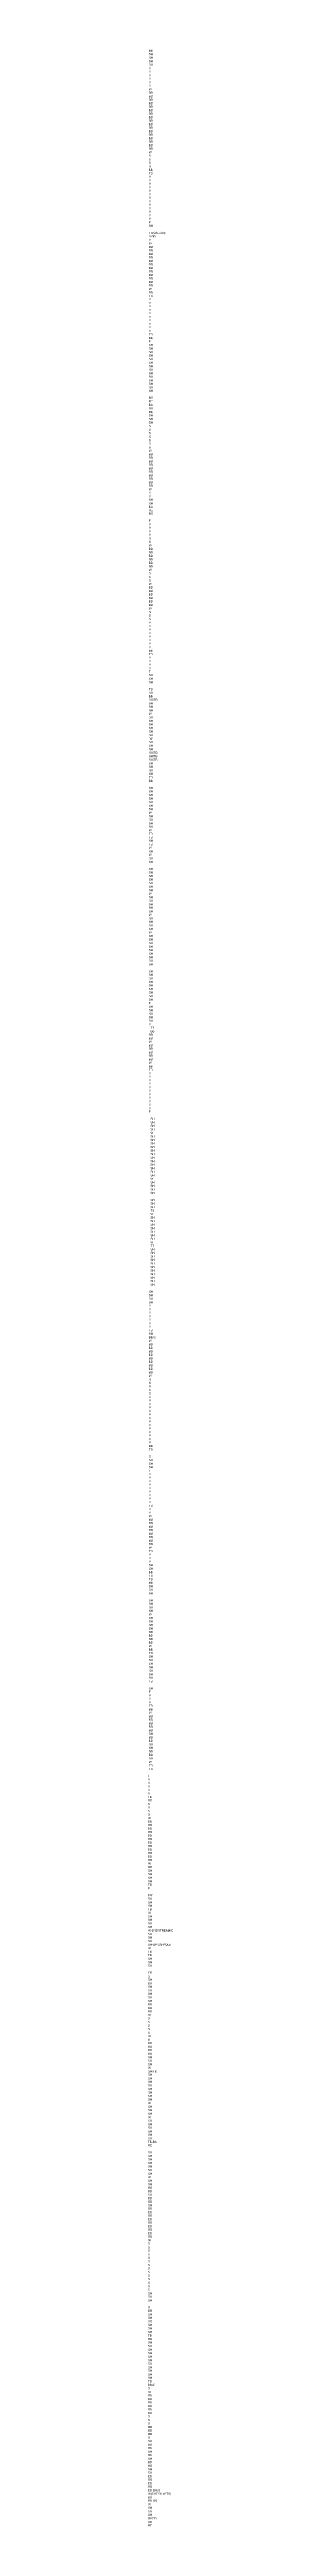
# Model space of a CAD drawing. Header units: millimetres. Extents: x -4102225 to 11595281, y -18031110 to 2258209.
# Drawn here: x 690884 to 696830, y 1638544 to 2228468 of the extents above; entities that cross this region are included whole.
import ezdxf

# ---------------------------------------------------------------- set-up
doc = ezdxf.new("R2010")
doc.units = ezdxf.units.MM
doc.layers.get('0').update_dxf_attribs({"lineweight": 0})
doc.styles.get("Standard").update_dxf_attribs({"font": 'arial.ttf'})

msp = doc.modelspace()

# ---------------------------------------------------------------- texts
at = {"color": 32, "true_color": 0xcd6928}
for s, p in [('   V', (690494, 2223767)), ('   SH', (690494, 2227126)), ('   SH', (690494, 2226284)), ('   SH', (690494, 2225442)), ('   SH', (690494, 2224600)), ('   BB', (690494, 2227968)), ('   V', (690494, 2222934)), ('   V', (690494, 2222100)), ('   V', (690494, 2221267)), ('   V', (690494, 2220434)), ('   V', (690494, 2219600)), ('   W', (690494, 2218767)), ('   BD', (690494, 2217934)), ('   BD', (690494, 2217100)), ('   BD', (690494, 2216267)), ('   BD', (690494, 2215434)), ('   BD', (690494, 2214600)), ('   BD', (690494, 2213767)), ('   BD', (690494, 2212934)), ('   BD', (690494, 2212100)), ('   BD', (690494, 2211267)), ('   BD', (690494, 2210434)), ('   BD', (690494, 2209600)), ('   BD', (690494, 2208767)), ('   BD', (690494, 2207934)), ('   BD', (690494, 2207100)), ('   BD', (690494, 2206267)), ('   W', (690494, 2203767)), ('   S', (690494, 2202925)), ('   S', (690494, 2202083)), ('   S', (690494, 2201241)), ('   S', (690494, 2200400)), ('   BD', (690494, 2205434)), ('   BD', (690494, 2204600)), ('   V', (690494, 2197900)), ('   V', (690494, 2197066)), ('   V', (690494, 2196233)), ('   V', (690494, 2195400)), ('   V', (690494, 2194566)), ('   TB', (690494, 2198733)), ('   BB', (690494, 2199566)), ('   V', (690494, 2193733)), ('   V', (690494, 2192900)), ('   V', (690494, 2192066)), ('   V', (690494, 2191233)), ('   V', (690494, 2190400)), ('   V', (690494, 2189566)), ('   V', (690494, 2188733)), ('   V', (690494, 2187900)), ('   V/BB', (690494, 2183707)), ('   V', (690494, 2182874)), ('   TB(OS-10M)', (690494, 2184549)), ('   SH', (690494, 2186224)), ('   F', (690494, 2187066)), ('   W', (690494, 2182040)), ('   BD', (690494, 2181207)), ('   BD', (690494, 2180374)), ('   BD', (690494, 2179540)), ('   BD', (690494, 2178707)), ('   BD', (690494, 2177874)), ('   BD', (690494, 2177040)), ('   W', (690494, 2171207)), ('   BD', (690494, 2176207)), ('   BD', (690494, 2175374)), ('   BD', (690494, 2174540)), ('   BD', (690494, 2173707)), ('   BD', (690494, 2172874)), ('   BD', (690494, 2172040)), ('   V', (690494, 2168707)), ('   V', (690494, 2167874)), ('   V', (690494, 2167040)), ('   V', (690494, 2166207)), ('   V', (690494, 2165374)), ('   V', (690494, 2164540)), ('   TB', (690494, 2169540)), ('   BB', (690494, 2170374)), ('   V', (690494, 2163707)), ('   V', (690494, 2162874)), ('   V', (690494, 2162040)), ('   V', (690494, 2161207)), ('   TB', (690494, 2160374)), ('   BB', (690494, 2159540)), ('   F', (690494, 2158707)), ('   SH', (690494, 2157865)), ('   SH', (690494, 2157023)), ('   SH', (690494, 2156181)), ('   SH', (690494, 2155340)), ('   SH', (690494, 2154498)), ('   SH', (690494, 2153656)), ('   SH', (690494, 2152814)), ('   SH', (690494, 2151972)), ('   SH', (690494, 2151130)), ('   SH', (690494, 2150288)), ('   SH', (690494, 2149447)), ('   SH', (690494, 2148605)), ('   SH', (690494, 2147763)), ('   SH', (690494, 2146921)), ('   SH', (690494, 2142746)), ('   SH', (690494, 2141071)), ('   RE', (690494, 2145254)), ('   RE', (690494, 2144421)), ('   BA', (690494, 2143588)), ('   BB', (690494, 2141912)), ('   SH', (690494, 2140229)), ('   SH', (690494, 2139387)), ('   S', (690494, 2138545)), ('   S', (690494, 2137703)), ('   S', (690494, 2136861)), ('   S', (690494, 2136019)), ('   S', (690494, 2135178)), ('   W', (690494, 2132661)), ('   S', (690494, 2134336)), ('   S', (690494, 2133494)), ('   BD', (690494, 2131827)), ('   BD', (690494, 2130994)), ('   BD', (690494, 2130161)), ('   BD', (690494, 2129327)), ('   W', (690494, 2123494)), ('   BD', (690494, 2128494)), ('   BD', (690494, 2127661)), ('   BD', (690494, 2126827)), ('   BD', (690494, 2125994)), ('   BD', (690494, 2125161)), ('   BD', (690494, 2124327)), ('   V', (690494, 2122661)), ('   V', (690494, 2121827)), ('   SH', (690494, 2120985)), ('   SH', (690494, 2120143)), ('   BA', (690494, 2119310)), ('   RE', (690494, 2118477)), ('   RE', (690494, 2117643)), ('   V', (690494, 2115143)), ('   V', (690494, 2114310)), ('   V', (690494, 2113477)), ('   V', (690494, 2112643)), ('   S', (690494, 2111802)), ('   F', (690494, 2115977)), ('   W', (690494, 2110126)), ('   S', (690494, 2110960)), ('   BD', (690494, 2109293)), ('   BD', (690494, 2108460)), ('   BD', (690494, 2107626)), ('   BD', (690494, 2106793)), ('   BD', (690494, 2105960)), ('   W', (690494, 2104293)), ('   W', (690494, 2100934)), ('   S', (690494, 2103451)), ('   S', (690494, 2102609)), ('   S', (690494, 2101768)), ('   BD', (690494, 2105126)), ('   BD', (690494, 2100101)), ('   W', (690494, 2095101)), ('   S', (690494, 2094259)), ('   BD', (690494, 2099268)), ('   BD', (690494, 2098434)), ('   BD', (690494, 2097601)), ('   BD', (690494, 2096768)), ('   BD', (690494, 2095934)), ('   V', (690494, 2091742)), ('   V', (690494, 2090909)), ('   V', (690494, 2090075)), ('   V', (690494, 2089242)), ('   V', (690494, 2088409)), ('   S', (690494, 2093417)), ('   S', (690494, 2092575)), ('   V', (690494, 2087575)), ('   V', (690494, 2086742)), ('   V', (690494, 2085909)), ('   V', (690494, 2083409)), ('   V', (690494, 2082575)), ('   TB', (690494, 2084242)), ('   BB', (690494, 2085075)), ('   V', (690494, 2081742)), ('   V', (690494, 2080909)), ('   SH', (690494, 2079233)), ('   SH', (690494, 2078392)), ('   SH', (690494, 2077550)), ('   F', (690494, 2080075)), ('   TB', (690494, 2075883)), ('   SH', (690494, 2075041)), ('   SH/TB', (690494, 2073366)), ('   SH', (690494, 2072524)), ('   SH', (690494, 2071682)), ('   SH', (690494, 2070840)), ('   BB', (690494, 2074208)), ('   W', (690494, 2070007)), ('   SH', (690494, 2069165)), ('   SH', (690494, 2068323)), ('   SH', (690494, 2067481)), ('   SH', (690494, 2066640)), ('   SH', (690494, 2065798)), ('   SH', (690494, 2064956)), ('   SH', (690494, 2063281)), ('   SH', (690494, 2062439)), ('   SH', (690494, 2061597)), ('   SH/TB', (690494, 2060755)), ('   SH/TB', (690494, 2059913)), ('   SH/TB', (690494, 2059071)), ('    W', (690494, 2064123)), ('   TB', (690494, 2054871)), ('   SH', (690494, 2058230)), ('   SH', (690494, 2057388)), ('   SH', (690494, 2056546)), ('   SH', (690494, 2055704)), ('   BB', (690494, 2054037)), ('   SH', (690494, 2052362)), ('   SH', (690494, 2051520)), ('   SH', (690494, 2050678)), ('   SH', (690494, 2049837)), ('   SH', (690494, 2048995)), ('   SH', (690494, 2048153)), ('   SH', (690494, 2047311)), ('   W', (690494, 2046478)), ('   W', (690494, 2042277)), ('   TB', (690494, 2041443)), ('   SH', (690494, 2045636)), ('   SH', (690494, 2044794)), ('   SH', (690494, 2043952)), ('   SH', (690494, 2043110)), ('   W', (690494, 2038102)), ('   W', (690494, 2036426)), ('   TB', (690494, 2040610)), ('   TB', (690494, 2038935)), ('   SH', (690494, 2039768)), ('   SH', (690494, 2037260)), ('   SH', (690494, 2035585)), ('   SH', (690494, 2034743)), ('   SH', (690494, 2033068)), ('   SH', (690494, 2032226)), ('   SH', (690494, 2031384)), ('   SH', (690494, 2030542)), ('   SH', (690494, 2029700)), ('   SH', (690494, 2028858)), ('   W', (690494, 2027183)), ('   SH', (690494, 2028016)), ('   SH', (690494, 2026341)), ('   SH', (690494, 2025499)), ('   SH', (690494, 2024657)), ('   SH', (690494, 2023816)), ('   SH', (690494, 2022974)), ('   W', (690494, 2022140)), ('   W', (690494, 2017940)), ('   SH', (690494, 2021299)), ('   SH', (690494, 2020457)), ('   SH', (690494, 2019615)), ('   SH', (690494, 2018773)), ('   SH', (690494, 2017098)), ('   SH', (690494, 2016256)), ('   SH', (690494, 2015414)), ('   SH', (690494, 2014572)), ('   SH', (690494, 2013730)), ('   SH', (690494, 2012888)), ('   SH', (690494, 2012047)), ('   SH', (690494, 2011205)), ('   SH', (690494, 2010363)), ('   SH', (690494, 2008688)), ('   SH', (690494, 2007846)), ('   SH', (690494, 2007004)), ('   SH', (690494, 2006162)), ('   SH', (690494, 2005320)), ('   SH', (690494, 2004478)), ('   SH', (690494, 2003637)), ('   SH', (690494, 2002795)), ('   SH', (690494, 2001953)), ('   SH', (690494, 2000278)), ('   SH', (690494, 1999436)), ('   F', (690494, 2001119)), ('   V', (690494, 1996077)), ('   SH', (690494, 1998594)), ('   SH', (690494, 1997752)), ('   SH', (690494, 1996910)), ('   BD', (690494, 1993577)), ('     TB', (690494, 1995244)), ('     BB', (690494, 1994410)), ('   W', (690494, 1991910)), ('   BD', (690494, 1992744)), ('   BD', (690494, 1991077)), ('   BD', (690494, 1990244)), ('   BD', (690494, 1989410)), ('   BD', (690494, 1988577)), ('   BD', (690494, 1987744)), ('   W', (690494, 1986910)), ('   V', (690494, 1984410)), ('   V', (690494, 1983577)), ('   V', (690494, 1982744)), ('   V', (690494, 1981910)), ('   TB', (690494, 1985244)), ('   BB', (690494, 1986077)), ('   V', (690494, 1981077)), ('   V', (690494, 1980244)), ('   V', (690494, 1979410)), ('   V', (690494, 1978577)), ('   V', (690494, 1977744)), ('   V', (690494, 1976910)), ('   V', (690494, 1976077)), ('   F', (690494, 1975244)), ('     W', (690494, 1970209)), ('     SH', (690494, 1973568)), ('     SH', (690494, 1972726)), ('     SH', (690494, 1971885)), ('     SH', (690494, 1971043)), ('     SH', (690494, 1969368)), ('     SH', (690494, 1968526)), ('     SH', (690494, 1967684)), ('     SH', (690494, 1966842)), ('     SH', (690494, 1966000)), ('     SH', (690494, 1965158)), ('     SH', (690494, 1964316)), ('     W', (690494, 1959274)), ('     SH', (690494, 1963475)), ('     SH', (690494, 1962633)), ('     SH', (690494, 1961791)), ('     SH', (690494, 1960949)), ('     SH', (690494, 1960107)), ('     SH', (690494, 1958432)), ('     SH', (690494, 1957590)), ('     SH', (690494, 1956748)), ('     SH', (690494, 1955906)), ('     SH', (690494, 1954231)), ('     SH', (690494, 1953389)), ('     SH', (690494, 1952547)), ('     W', (690494, 1950881)), ('     TB', (690494, 1951714)), ('     SH', (690494, 1950039)), ('     SH', (690494, 1949197)), ('     SH', (690494, 1948355)), ('     SH', (690494, 1947513)), ('     SH', (690494, 1946671)), ('     W', (690494, 1944154)), ('     TB', (690494, 1943321)), ('     SH', (690494, 1945830)), ('     SH', (690494, 1944988)), ('     SH', (690494, 1942479)), ('     SH', (690494, 1941637)), ('     SH', (690494, 1940795)), ('     SH', (690494, 1939954)), ('     SH', (690494, 1939112)), ('     SH', (690494, 1938270)), ('     SH', (690494, 1937428)), ('     SH', (690494, 1936586)), ('     SH', (690494, 1935744)), ('     SH', (690494, 1934902)), ('   V', (690494, 1929026)), ('   SH', (690494, 1932385)), ('   SH', (690494, 1931544)), ('   SH', (690494, 1930702)), ('   SH', (690494, 1929860)), ('     SH', (690494, 1934061)), ('   V', (690494, 1928193)), ('   V', (690494, 1927360)), ('   V', (690494, 1926526)), ('   V', (690494, 1925693)), ('   V', (690494, 1924860)), ('   V', (690494, 1924026)), ('   TB', (690494, 1923193)), ('   W', (690494, 1920676)), ('   SH', (690494, 1922351)), ('   BB/S', (690494, 1921509)), ('   BD', (690494, 1919843)), ('   BD', (690494, 1919009)), ('   BD', (690494, 1918176)), ('   BD', (690494, 1917343)), ('   W', (690494, 1912343)), ('   S', (690494, 1911501)), ('   BD', (690494, 1916509)), ('   BD', (690494, 1915676)), ('   BD', (690494, 1914843)), ('   BD', (690494, 1914009)), ('   BD', (690494, 1913176)), ('   V', (690494, 1907300)), ('   V', (690494, 1906467)), ('   V', (690494, 1905633)), ('   S', (690494, 1910659)), ('   S', (690494, 1909817)), ('   S', (690494, 1908975)), ('   S', (690494, 1908133)), ('   V', (690494, 1904800)), ('   V', (690494, 1903967)), ('   V', (690494, 1903133)), ('   V', (690494, 1902300)), ('   V', (690494, 1901467)), ('   V', (690494, 1900633)), ('   V', (690494, 1899800)), ('   V', (690494, 1898967)), ('   V', (690494, 1898133)), ('   V', (690494, 1897300)), ('   V', (690494, 1896467)), ('   TB', (690494, 1894800)), ('   BB', (690494, 1895633)), ('   V', (690494, 1888933)), ('   V', (690494, 1888099)), ('   V', (690494, 1887266)), ('   S', (690494, 1893125)), ('   SH', (690494, 1892283)), ('   SH', (690494, 1891441)), ('   SH', (690494, 1890599)), ('   F', (690494, 1889766)), ('   V', (690494, 1886433)), ('   V', (690494, 1885599)), ('   V', (690494, 1884766)), ('   V', (690494, 1883933)), ('   V', (690494, 1883099)), ('   V', (690494, 1882266)), ('   TB', (690494, 1881433)), ('   V', (690494, 1880599)), ('   V', (690494, 1879766)), ('   W', (690494, 1878933)), ('   BD', (690494, 1878099)), ('   BD', (690494, 1877266)), ('   BD', (690494, 1876433)), ('   BD', (690494, 1875599)), ('   W', (690494, 1871433)), ('   V', (690494, 1869766)), ('   TB', (690494, 1870599)), ('   BD', (690494, 1874766)), ('   BD', (690494, 1873933)), ('   BD', (690494, 1873099)), ('   BD', (690494, 1872266)), ('   V', (690494, 1868933)), ('   V', (690494, 1868099)), ('   TB', (690494, 1864749)), ('   TB', (690494, 1863916)), ('   SH', (690494, 1867258)), ('   SH', (690494, 1866416)), ('   BB', (690494, 1865582)), ('   SH', (690494, 1862240)), ('   SH', (690494, 1861399)), ('   SH', (690494, 1860557)), ('   SH', (690494, 1858882)), ('   SH', (690494, 1858040)), ('   BB', (690494, 1863082)), ('   W', (690494, 1855523)), ('   SH', (690494, 1857198)), ('   SH', (690494, 1856356)), ('   SH', (690494, 1854681)), ('   SH', (690494, 1853839)), ('   SH', (690494, 1852997)), ('   SH', (690494, 1852155)), ('   W', (690494, 1847989)), ('   TB', (690494, 1846322)), ('   BD', (690494, 1851322)), ('   BD', (690494, 1850489)), ('   BD', (690494, 1849655)), ('   BD', (690494, 1848822)), ('   BB', (690494, 1847155)), ('   SH', (690494, 1845480)), ('   SH', (690494, 1844638)), ('   SH', (690494, 1843796)), ('   SH', (690494, 1842954)), ('   SH', (690494, 1842113)), ('   SH', (690494, 1841271)), ('   SH', (690494, 1840429)), ('   V', (690494, 1836254)), ('   V', (690494, 1835420)), ('   V', (690494, 1834587)), ('   TB', (690494, 1839595)), ('   SH', (690494, 1837920)), ('   F', (690494, 1837087)), ('   W', (690494, 1832087)), ('   TB', (690494, 1833754)), ('   BB', (690494, 1832920)), ('   BD', (690494, 1831254)), ('   BD', (690494, 1830420)), ('   BD', (690494, 1829587)), ('   BD', (690494, 1828754)), ('   SH', (690494, 1827078)), ('   SH', (690494, 1824570)), ('   SH', (690494, 1823728)), ('   BD', (690494, 1827920)), ('   BD', (690494, 1826245)), ('   BD', (690494, 1825412)), ('   BD', (690494, 1822895)), ('  F', (690494, 1817053)), ('   W', (690494, 1820386)), ('   TB', (690494, 1819553)), ('   TB', (690494, 1818720)), ('   SH', (690494, 1821220)), ('   BD', (690494, 1822061)), ('  V', (690494, 1816220)), ('  V', (690494, 1815386)), ('  V', (690494, 1814553)), ('  V', (690494, 1813720)), ('  V', (690494, 1812886)), ('  TB', (690494, 1812053)), ('  BB', (690494, 1811220)), ('  W', (690494, 1807019)), ('  S', (690494, 1810378)), ('  S', (690494, 1809536)), ('  S', (690494, 1808694)), ('  S', (690494, 1807852)), ('  BD', (690494, 1806185)), ('  BD', (690494, 1805352)), ('  BD', (690494, 1804519)), ('  BD', (690494, 1803685)), ('  BD', (690494, 1802852)), ('  BD', (690494, 1802019)), ('  BD', (690494, 1801185)), ('  BD', (690494, 1800352)), ('  BD', (690494, 1799519)), ('  W', (690494, 1796185)), ('  SH', (690494, 1794510)), ('  SH', (690494, 1793668)), ('  BD', (690494, 1798685)), ('  BD', (690494, 1797852)), ('  BD', (690494, 1797019)), ('  BB', (690494, 1795352)), ('  TB', (690494, 1791151)), ('  SH', (690494, 1792827)), ('  SH', (690494, 1791985)), ('  SH', (690494, 1787801)), ('  F', (690494, 1790318)), ('  F/Y', (690494, 1788643)), ('  W', (690494, 1784451)), ('  TB', (690494, 1785284)), ('  SH', (690494, 1786959)), ('  SH', (690494, 1786117)), ('  SH', (690494, 1783609)), ('  SH', (690494, 1782767)), ('  SH', (690494, 1781925)), ('  SH', (690494, 1781083)), ('  W (MIDSTREAM/C', (690494, 1780241)), ('  W', (690494, 1776040)), ('  TB', (690494, 1775207)), ('  SH', (690494, 1779399)), ('  SH', (690494, 1778558)), ('  SH', (690494, 1777716)), ('  SH-DP-2/3-POLE', (690494, 1776873)), ('  TB', (690494, 1774373)), ('  SH', (690494, 1773532)), ('  SH', (690494, 1772690)), ('  SH', (690494, 1771848)), ('  S', (690494, 1769339)), ('  ER', (690494, 1770181)), ('  SH', (690494, 1768497)), ('  SH', (690494, 1766822)), ('  SH', (690494, 1765980)), ('  SH', (690494, 1765139)), ('  SH', (690494, 1764297)), ('  SH', (690494, 1763455)), ('  BA', (690494, 1767664)), ('  W', (690494, 1760122)), ('  S', (690494, 1759280)), ('  S', (690494, 1758438)), ('  S', (690494, 1757596)), ('  BD', (690494, 1762622)), ('  BD', (690494, 1761788)), ('  BD', (690494, 1760955)), ('  W', (690494, 1755079)), ('  S', (690494, 1756754)), ('  S', (690494, 1755912)), ('  B', (690494, 1754246)), ('  BD', (690494, 1753412)), ('  BD', (690494, 1752579)), ('  BD', (690494, 1751746)), ('  W', (690494, 1747553)), ('  SH', (690494, 1750070)), ('  SH', (690494, 1749229)), ('  SH', (690494, 1748387)), ('  SH/TB', (690494, 1746711)), ('  SH', (690494, 1745870)), ('  BD', (690494, 1750912)), ('  SH', (690494, 1745028)), ('  SH', (690494, 1744186)), ('  SH', (690494, 1743344)), ('  SH', (690494, 1742502)), ('  SH', (690494, 1741660)), ('  SH', (690494, 1740818)), ('  SH', (690494, 1739977)), ('  W', (690494, 1739143)), ('  W', (690494, 1735784)), ('  SH', (690494, 1738301)), ('  SH', (690494, 1737460)), ('  SH', (690494, 1736618)), ('  SH', (690494, 1734942)), ('  SH', (690494, 1734101)), ('  TB-BA', (690494, 1729900)), ('  SH', (690494, 1733259)), ('  SH', (690494, 1732417)), ('  SH', (690494, 1731575)), ('  SH', (690494, 1730733)), ('  RE', (690494, 1729067)), ('  SH', (690494, 1727391)), ('  SH', (690494, 1726549)), ('  SH', (690494, 1725708)), ('  SH', (690494, 1724866)), ('  SH', (690494, 1724024)), ('  SH', (690494, 1723182)), ('  SH', (690494, 1722340)), ('  W', (690494, 1721507)), ('  SH', (690494, 1720665)), ('  SH', (690494, 1719823)), ('  SH', (690494, 1717315)), ('  BD', (690494, 1718990)), ('  BD', (690494, 1718156)), ('  BD', (690494, 1716481)), ('  SH', (690494, 1714806)), ('  BD', (690494, 1715648)), ('  BD', (690494, 1713973)), ('  BD', (690494, 1713139)), ('  BD', (690494, 1712306)), ('  BD', (690494, 1711473)), ('  BD', (690494, 1710639)), ('  W', (690494, 1706473)), ('  S', (690494, 1705631)), ('  S', (690494, 1704789)), ('  BD', (690494, 1709806)), ('  BD', (690494, 1708973)), ('  BD', (690494, 1708139)), ('  BD', (690494, 1707306)), ('  S', (690494, 1703947)), ('  S', (690494, 1703105)), ('  S', (690494, 1702263)), ('  S', (690494, 1701422)), ('  S', (690494, 1700580)), ('  S', (690494, 1699738)), ('  S', (690494, 1698896)), ('  S', (690494, 1698054)), ('  S', (690494, 1697212)), ('  S', (690494, 1696370)), ('  S', (690494, 1695529)), ('  S', (690494, 1694687)), ('  SH', (690494, 1693845)), ('  SH', (690494, 1693003)), ('  AB', (690494, 1687144)), ('  SH', (690494, 1692161)), ('  SH', (690494, 1688819)), ('  SH', (690494, 1687977)), ('  R', (690494, 1690494)), ('  ER', (690494, 1689661)), ('  TB', (690494, 1683785)), ('  SH', (690494, 1686302)), ('  SH', (690494, 1685460)), ('  SH', (690494, 1684618)), ('  SH', (690494, 1682110)), ('  SH', (690494, 1681268)), ('  BB', (690494, 1682952)), ('  SH', (690494, 1680426)), ('  SH', (690494, 1679584)), ('  SH', (690494, 1678742)), ('  SH', (690494, 1677901)), ('  SH', (690494, 1677059)), ('  SH', (690494, 1676217)), ('  SH', (690494, 1675375)), ('  W', (690494, 1670341)), ('  TB', (690494, 1672858)), ('  SH', (690494, 1674533)), ('  SH', (690494, 1673691)), ('  S', (690494, 1671174)), ('  BB/G', (690494, 1672016)), ('  BD', (690494, 1669508)), ('  S', (690494, 1664499)), ('  S', (690494, 1663657)), ('  BD', (690494, 1668674)), ('  BD', (690494, 1667841)), ('  BD', (690494, 1667008)), ('  BD', (690494, 1666174)), ('  BD', (690494, 1665341)), ('  S', (690494, 1662815)), ('  S', (690494, 1659474)), ('  SH', (690494, 1658632)), ('  BD', (690494, 1661982)), ('  BD', (690494, 1661149)), ('  BD', (690494, 1660315)), ('  BD', (690494, 1657798)), ('  SH', (690494, 1656123)), ('  SH', (690494, 1654448)), ('  SH', (690494, 1651939)), ('  BD', (690494, 1656965)), ('  BD', (690494, 1655290)), ('  BD', (690494, 1653615)), ('  BD', (690494, 1652781)), ('  W(CHECK W TS)', (690494, 1646087)), ('  SH', (690494, 1651098)), ('  BD', (690494, 1650264)), ('  BD', (690494, 1649431)), ('  BD', (690494, 1648598)), ('  BD', (690494, 1647764)), ('  BD 1Mos', (690494, 1646929)), ('  W', (690494, 1643578)), ('  SH', (690494, 1642736)), ('  SH', (690494, 1641894)), ('  SH', (690494, 1641053)), ('  BD', (690494, 1645254)), ('  BD OS', (690494, 1644411)), ('  BA/TB', (690494, 1640211)), ('  RE', (690494, 1639377)), ('  RE', (690494, 1638544))]:
    msp.add_text(s, height=500, dxfattribs=at).set_placement(p)

doc.saveas('drawing.dxf')
